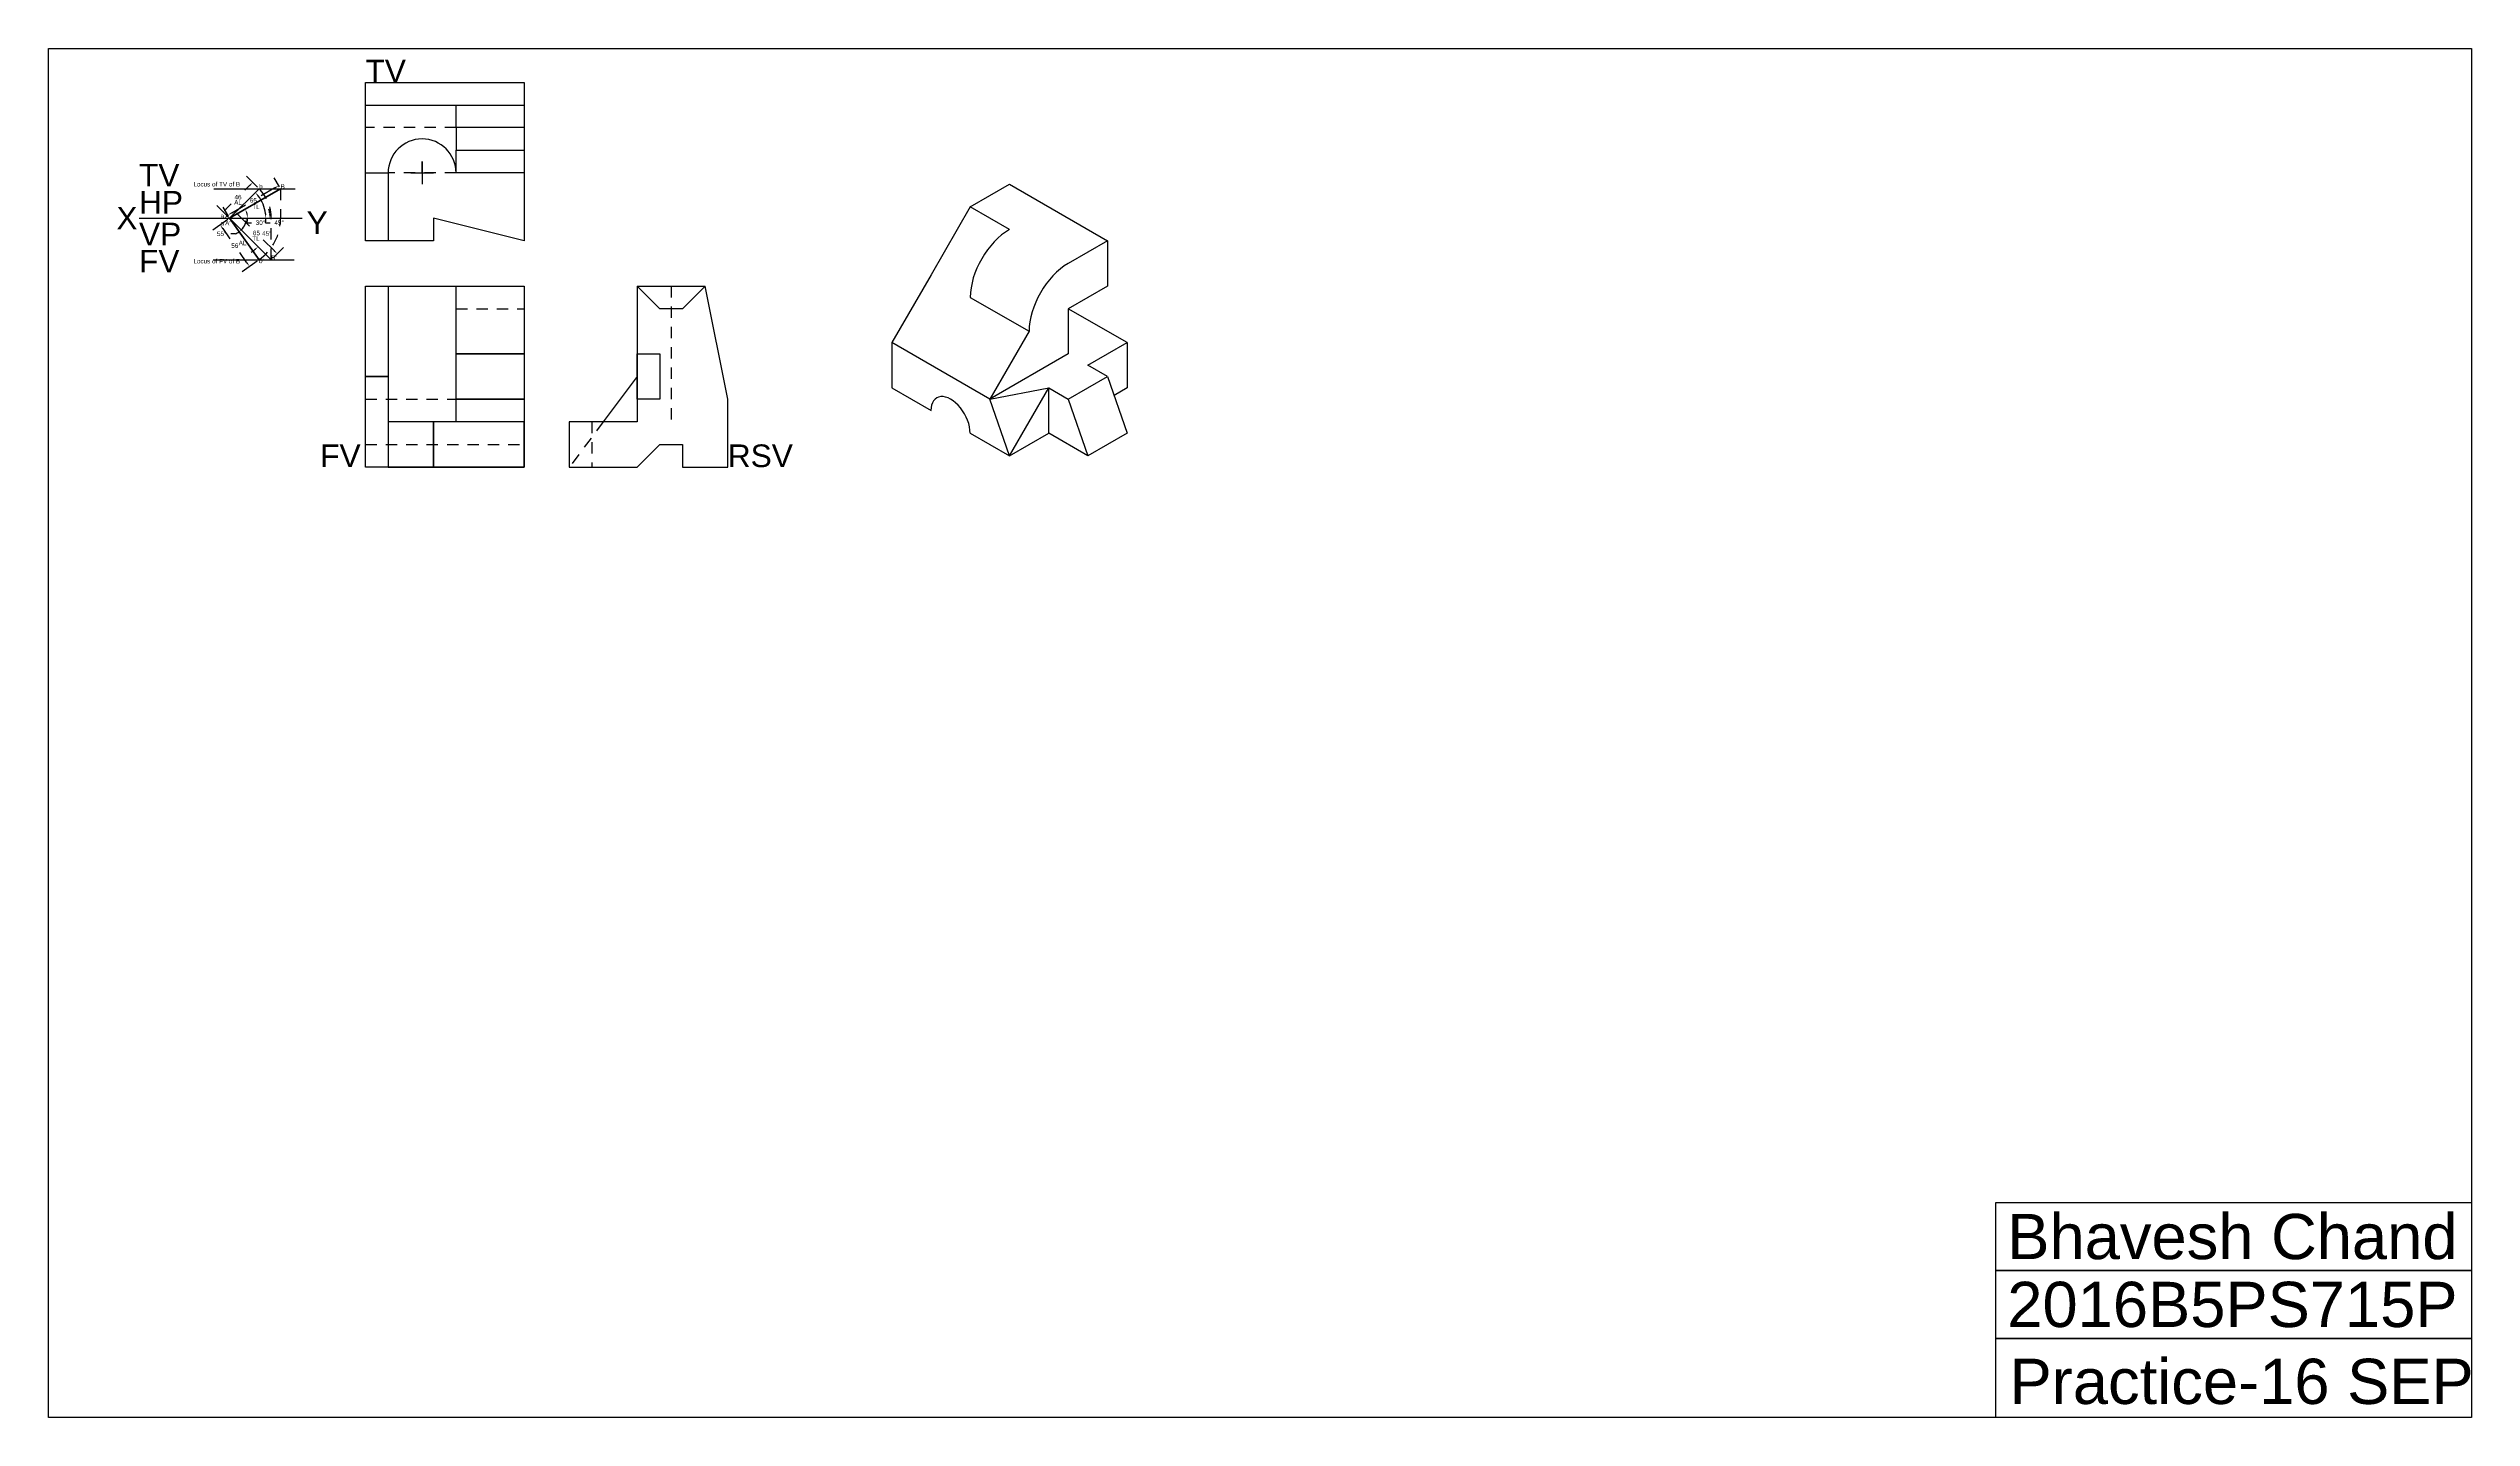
# Model space of a CAD drawing. Header units: inches. Extents: x -14 to 12.8, y -10.4 to 4.8.
import ezdxf

# ---------------------------------------------------------------- set-up
doc = ezdxf.new("R2010")
doc.units = ezdxf.units.IN
doc.header["$MEASUREMENT"] = 0
doc.header["$PDMODE"] = 3
doc.linetypes.add('CENTER', pattern=[2, 1.25, -0.25, 0.25, -0.25])
doc.linetypes.add('HIDDEN2', pattern=[0.1875, 0.125, -0.0625])
doc.layers.add('CENTER', color=5, linetype='CENTER')
doc.layers.add('HIDDEN', color=1, linetype='HIDDEN2')
doc.styles.get("Standard").update_dxf_attribs({"font": 'arial.ttf'})
doc.dimstyles.new('Copy of Standard', dxfattribs={"dimtxt": 0.05, "dimasz": 0.05, "dimexe": 0.1, "dimexo": 0.025, "dimgap": 0.05, "dimtad": 0, "dimtih": 1, "dimtoh": 1, "dimdec": 0, "dimlfac": 100, "dimzin": 0, "dimdsep": 46, "dimtxsty": 'Standard', "dimcen": 0.09, "dimclrd": 4, "dimclre": 4, "dimclrt": 4, "dimadec": 0, "dimazin": 0, "dimtfac": 1, "dimtdec": 0, "dimtofl": 0, "dimtmove": 0, "dimatfit": 3, "dimfxl": 1, "dimtfillclr": 4, "dimtolj": 1, "dimtzin": 0, "dimarcsym": 0})

# ---------------------------------------------------------------- blocks, each defined once
blk = doc.blocks.new('*D15')
at = {"color": 4, "lineweight": -2, "transparency": 16777216}
for p, q in [((-11.45, 3.222), (-11.507, 3.32)), ((-12.012, 2.897), (-12.07, 2.995)), ((-11.976, 2.934), (-11.824, 3.022)), ((-11.5, 3.209), (-11.652, 3.121))]:
    blk.add_line(p, q, dxfattribs=at)
at = {"color": 4, "transparency": 16777216}
for points in [[(-11.504, 3.216), (-11.496, 3.202), (-11.457, 3.234)], [(-11.98, 2.941), (-11.972, 2.927), (-12.02, 2.909)]]:
    blk.add_solid(points, dxfattribs=at)
at = {"layer": 'Defpoints', "color": 0, "transparency": 16777216}
for p in [(-11.457, 3.234), (-11.437, 3.2), (-12, 2.875)]:
    blk.add_point(p, dxfattribs=at)
at = {"color": 4, "transparency": 16777216, "insert": (-11.738, 3.071), "char_height": 0.05, "attachment_point": 5}
blk.add_mtext('\\A1;65', dxfattribs=at)
blk = doc.blocks.new('*D16')
at = {"color": 4, "lineweight": -2, "transparency": 16777216}
for p, q in [((-11.982, 2.893), (-11.863, 3.012)), ((-11.899, 2.906), (-11.78, 2.787)), ((-11.51, 2.517), (-11.629, 2.636)), ((-11.523, 2.433), (-11.404, 2.552))]:
    blk.add_line(p, q, dxfattribs=at)
at = {"color": 4, "transparency": 16777216}
for points in [[(-11.893, 2.912), (-11.905, 2.9), (-11.934, 2.941)], [(-11.504, 2.523), (-11.516, 2.511), (-11.474, 2.481)]]:
    blk.add_solid(points, dxfattribs=at)
at = {"layer": 'Defpoints', "color": 0, "transparency": 16777216}
for p in [(-12, 2.875), (-11.54, 2.415), (-11.474, 2.481)]:
    blk.add_point(p, dxfattribs=at)
at = {"color": 4, "transparency": 16777216, "insert": (-11.704, 2.711), "char_height": 0.05, "attachment_point": 5}
blk.add_mtext('\\A1;65', dxfattribs=at)
blk = doc.blocks.new('*D17')
at = {"color": 4, "lineweight": -2, "transparency": 16777216}
for p, q in [((-12.02, 2.861), (-12.187, 2.743)), ((-12.076, 2.76), (-11.996, 2.646)), ((-11.809, 2.382), (-11.889, 2.495)), ((-11.695, 2.401), (-11.862, 2.283))]:
    blk.add_line(p, q, dxfattribs=at)
at = {"color": 4, "transparency": 16777216}
for points in [[(-12.069, 2.765), (-12.083, 2.755), (-12.105, 2.801)], [(-11.802, 2.387), (-11.816, 2.377), (-11.78, 2.341)]]:
    blk.add_solid(points, dxfattribs=at)
at = {"layer": 'Defpoints', "color": 0, "transparency": 16777216}
for p in [(-12, 2.875), (-11.675, 2.415), (-11.78, 2.341)]:
    blk.add_point(p, dxfattribs=at)
at = {"color": 4, "transparency": 16777216, "insert": (-11.943, 2.571), "char_height": 0.05, "attachment_point": 5}
blk.add_mtext('\\A1;56', dxfattribs=at)
blk = doc.blocks.new('*D18')
at = {"color": 4, "lineweight": -2, "transparency": 16777216}
for p, q in [((-11.78, 3.234), (-11.832, 3.183)), ((-11.693, 3.218), (-11.815, 3.34)), ((-12.018, 2.893), (-12.14, 3.015)), ((-12.034, 2.98), (-11.983, 3.032))]:
    blk.add_line(p, q, dxfattribs=at)
at = {"color": 4, "transparency": 16777216}
for points in [[(-11.786, 3.24), (-11.774, 3.228), (-11.745, 3.27)], [(-12.04, 2.986), (-12.028, 2.974), (-12.07, 2.945)]]:
    blk.add_solid(points, dxfattribs=at)
at = {"layer": 'Defpoints', "color": 0, "transparency": 16777216}
for p in [(-11.745, 3.27), (-11.675, 3.2), (-12, 2.875)]:
    blk.add_point(p, dxfattribs=at)
at = {"color": 4, "transparency": 16777216, "insert": (-11.907, 3.107), "char_height": 0.05, "attachment_point": 5}
blk.add_mtext('\\A1;46', dxfattribs=at)
blk = doc.blocks.new('*D19')
at = {"color": 4, "lineweight": -2, "transparency": 16777216}
blk.add_line((-11.808, 2.825), (-11.758, 2.825), dxfattribs=at)
for start, end in [(14.4634, 15.5366), (345.5366, 0)]:
    blk.add_arc((-12, 2.875), 0.199, start, end, dxfattribs=at)
at = {"color": 4, "transparency": 16777216}
for points in [[(-11.816, 2.925), (-11.801, 2.931), (-11.828, 2.974)], [(-11.799, 2.926), (-11.816, 2.924), (-11.801, 2.875)]]:
    blk.add_solid(points, dxfattribs=at)
at = {"layer": 'Defpoints', "color": 0, "transparency": 16777216}
for p in [(-11.813, 2.943), (-11.437, 3.2), (-13, 2.875), (-12, 2.875), (-11.2, 2.875)]:
    blk.add_point(p, dxfattribs=at)
at = {"color": 4, "transparency": 16777216, "insert": (-11.659, 2.825), "char_height": 0.05, "attachment_point": 5}
blk.add_mtext('\\A1;30°', dxfattribs=at)
blk = doc.blocks.new('*D20')
at = {"color": 4, "lineweight": -2, "transparency": 16777216}
blk.add_line((-11.603, 2.825), (-11.553, 2.825), dxfattribs=at)
for start, end in [(7.1679, 37.8321), (352.8321, 0)]:
    blk.add_arc((-12, 2.875), 0.4, start, end, dxfattribs=at)
at = {"color": 4, "transparency": 16777216}
for points in [[(-11.69, 3.115), (-11.678, 3.126), (-11.717, 3.158)], [(-11.595, 2.925), (-11.612, 2.924), (-11.6, 2.875)]]:
    blk.add_solid(points, dxfattribs=at)
at = {"layer": 'Defpoints', "color": 0, "transparency": 16777216}
for p in [(-11.675, 3.2), (-11.654, 3.075), (-13, 2.875), (-12, 2.875), (-11.2, 2.875)]:
    blk.add_point(p, dxfattribs=at)
at = {"color": 4, "transparency": 16777216, "insert": (-11.453, 2.825), "char_height": 0.05, "attachment_point": 5}
blk.add_mtext('\\A1;45°', dxfattribs=at)
blk = doc.blocks.new('*D21')
at = {"color": 4, "lineweight": -2, "transparency": 16777216}
for start, end in [(6.4384, 12.8767), (302.1233, 308.5616)]:
    blk.add_arc((-12, 2.875), 0.445, start, end, dxfattribs=at)
at = {"color": 4, "transparency": 16777216}
for points in [[(-11.549, 2.925), (-11.566, 2.924), (-11.555, 2.875)], [(-11.728, 2.533), (-11.717, 2.521), (-11.685, 2.56)]]:
    blk.add_solid(points, dxfattribs=at)
at = {"layer": 'Defpoints', "color": 0, "transparency": 16777216}
for p in [(-13, 2.875), (-12, 2.875), (-11.2, 2.875), (-11.614, 2.652), (-11.54, 2.415)]:
    blk.add_point(p, dxfattribs=at)
at = {"color": 4, "transparency": 16777216, "insert": (-11.589, 2.705), "char_height": 0.05, "attachment_point": 5}
blk.add_mtext('\\A1;45°', dxfattribs=at)
blk = doc.blocks.new('*D22')
at = {"color": 4, "lineweight": -2, "transparency": 16777216}
blk.add_line((-11.938, 2.702), (-11.988, 2.702), dxfattribs=at)
for start, end in [(289.666, 305.2644), (320.8628, 344.4016)]:
    blk.add_arc((-12, 2.875), 0.184, start, end, dxfattribs=at)
at = {"color": 4, "transparency": 16777216}
for points in [[(-11.851, 2.753), (-11.863, 2.765), (-11.894, 2.725)], [(-11.831, 2.827), (-11.814, 2.824), (-11.816, 2.875)]]:
    blk.add_solid(points, dxfattribs=at)
at = {"layer": 'Defpoints', "color": 0, "transparency": 16777216}
for p in [(-13, 2.875), (-12, 2.875), (-11.825, 2.817), (-11.2, 2.875), (-11.675, 2.415)]:
    blk.add_point(p, dxfattribs=at)
at = {"color": 4, "transparency": 16777216, "insert": (-12.087, 2.702), "char_height": 0.05, "attachment_point": 5}
blk.add_mtext('\\A1;55°', dxfattribs=at)

msp = doc.modelspace()

# ---------------------------------------------------------------- linework, layer by layer
for p, q in [((-10.5, 2.625), (-10.5, 4.375)), ((-10.5, 4.375), (-8.75, 4.375)), ((-8.75, 4.375), (-8.75, 2.625)), ((-10.5, 4.125), (-9.5, 4.125)), ((-9.5, 3.875), (-9.5, 3.625)), ((-10.5, 3.375), (-10.25, 3.375)), ((-10.25, 3.375), (-10.25, 2.625)), ((-3.391, 3.25), (-2.309, 2.625)), ((-12.175, 3.2), (-11.277, 3.2)), ((-3.824, 3), (-4.257, 2.25)), ((-13, 2.875), (-11.2, 2.875)), ((-8.75, 2.625), (-9.75, 2.875)), ((-9.75, 2.875), (-9.75, 2.625)), ((-12.181, 2.415), (-11.286, 2.415)), ((-9.75, 2.625), (-10.5, 2.625)), ((-2.309, 2.625), (-2.742, 2.375)), ((-2.309, 2.625), (-2.309, 2.125)), ((-4.257, 2.25), (-4.69, 1.5)), ((-7.25, 1.875), (-7.5, 2.125)), ((-7.5, 2.125), (-7.5, 0.625)), ((-7.5, 2.125), (-6.75, 2.125)), ((-7, 1.875), (-7.25, 1.875)), ((-6.75, 2.125), (-7, 1.875)), ((-6.5, 0.875), (-6.75, 2.125)), ((-3.824, 2), (-3.175, 1.625)), ((-2.309, 2.125), (-2.742, 1.875)), ((-2.742, 1.875), (-2.742, 1.375)), ((-2.092, 1.5), (-2.742, 1.875)), ((-3.175, 1.625), (-3.608, 0.875)), ((-3.608, 0.875), (-4.69, 1.5)), ((-4.69, 1.5), (-4.69, 1)), ((-2.742, 1.375), (-3.608, 0.875)), ((-2.525, 1.25), (-2.092, 1.5)), ((-2.092, 1.5), (-2.092, 1)), ((-7.5, 1.125), (-7.875, 0.625)), ((-2.742, 0.875), (-2.309, 1.125)), ((-2.309, 1.125), (-2.525, 1.25)), ((-2.309, 1.125), (-2.092, 0.5)), ((-6.5, 0.125), (-6.5, 0.875)), ((-4.69, 1), (-4.257, 0.75)), ((-3.608, 0.875), (-2.958, 1)), ((-3.391, 0.25), (-3.608, 0.875)), ((-3.391, 0.25), (-2.958, 1)), ((-2.958, 0.5), (-2.958, 1)), ((-2.958, 1), (-2.742, 0.875)), ((-2.742, 0.875), (-2.525, 0.25)), ((-2.092, 1), (-2.236, 0.917)), ((-7.5, 0.625), (-8.25, 0.625)), ((-8.25, 0.625), (-8.25, 0.125)), ((-7.5, 0.125), (-7.25, 0.375)), ((-7.25, 0.375), (-7, 0.375)), ((-7, 0.375), (-7, 0.125)), ((-3.824, 0.5), (-3.391, 0.25)), ((-3.391, 0.25), (-2.958, 0.5)), ((-2.525, 0.25), (-2.958, 0.5)), ((-2.092, 0.5), (-2.525, 0.25)), ((-8.25, 0.125), (-7.5, 0.125)), ((-7, 0.125), (-6.5, 0.125))]:
    msp.add_line(p, q)
at = {"lineweight": 211}
for q in [(-11.437, 3.2), (-11.675, 3.2), (-11.54, 2.415), (-11.675, 2.415)]:
    msp.add_line((-12, 2.875), q, dxfattribs=at)
at = {"linetype": 'HIDDEN2'}
for p, q in [((-11.437, 3.2), (-11.437, 2.875)), ((-11.54, 2.415), (-11.54, 2.875))]:
    msp.add_line(p, q, dxfattribs=at)
for points in [[(-14, 4.75), (12.75, 4.75), (12.75, -10.375), (-14, -10.375)], [(-9.5, 4.125), (-8.75, 4.125), (-8.75, 3.875), (-9.5, 3.875)], [(-9.5, 4.125), (-8.75, 4.125), (-8.75, 3.875), (-9.5, 3.875)], [(-9.5, 3.625), (-8.75, 3.625), (-8.75, 3.375), (-9.5, 3.375)], [(-10.5, 2.125), (-8.75, 2.125), (-8.75, 0.125), (-10.5, 0.125)], [(-10.5, 2.125), (-10.25, 2.125), (-10.25, 1.125), (-10.5, 1.125)], [(-9.5, 2.125), (-8.75, 2.125), (-8.75, 1.375), (-9.5, 1.375)], [(-9.5, 1.375), (-8.75, 1.375), (-8.75, 0.875), (-9.5, 0.875)], [(-7.5, 1.375), (-7.25, 1.375), (-7.25, 0.875), (-7.5, 0.875)], [(-10.5, 1.125), (-10.25, 1.125), (-10.25, 0.125), (-10.5, 0.125)], [(-9.5, 0.875), (-8.75, 0.875), (-8.75, 0.625), (-9.5, 0.625)], [(-10.25, 0.125), (-9.75, 0.125), (-9.75, 0.625), (-10.25, 0.625)], [(-9.75, 0.125), (-8.75, 0.125), (-8.75, 0.625), (-9.75, 0.625)], [(12.75, -8.75), (7.5, -8.75), (7.5, -8), (12.75, -8)], [(12.75, -9.5), (7.5, -9.5), (7.5, -8.75), (12.75, -8.75)], [(12.75, -10.375), (7.5, -10.375), (7.5, -9.5), (12.75, -9.5)]]:
    msp.add_lwpolyline(points, close=True)
msp.add_lwpolyline([(-3.391, 2.75), (-3.824, 3), (-3.391, 3.25)])
msp.add_arc((-9.875, 3.375), 0.375, 0, 180)
for radius, start, end in [(0.46, 0, 45), (0.563, 305.2644, 0)]:
    msp.add_arc((-12, 2.875), radius, start, end, dxfattribs=at)
for centre, major_axis, start_param, end_param in [((-3.391, 2.25), (-0.306, -0.53), 3.926991, 5.497787), ((-2.742, 1.875), (-0.306, -0.53), 3.926991, 5.497787), ((-4.041, 0.625), (0.153, -0.265), 0.785398, 3.926991)]:
    msp.add_ellipse(centre, major_axis=major_axis, ratio=0.57735, start_param=start_param, end_param=end_param)
at = {"layer": 'CENTER'}
for p, q in [((-9.875, 3.375), (-9.875, 3.5)), ((-9.875, 3.5), (-9.875, 3.25)), ((-10, 3.375), (-9.75, 3.375))]:
    msp.add_line(p, q, dxfattribs=at)
at = {"layer": 'HIDDEN'}
for p, q in [((-9.5, 3.875), (-10.5, 3.875)), ((-9.5, 3.375), (-10.25, 3.375)), ((-9.5, 1.875), (-8.75, 1.875)), ((-7.125, 2.125), (-7.125, 0.625)), ((-10.5, 0.875), (-9.5, 0.875)), ((-7.875, 0.625), (-8.25, 0.125)), ((-8, 0.625), (-8, 0.125)), ((-10.5, 0.375), (-8.75, 0.375))]:
    msp.add_line(p, q, dxfattribs=at)

# ---------------------------------------------------------------- texts
for s, height, p in [('TV', 0.25, (-10.5, 4.375)), ('Locus of TV of B', 0.05, (-12.4, 3.225)), ('b', 0.05, (-11.674, 3.2)), ('B', 0.05, (-11.437, 3.2)), ('X', 0.25, (-13.25, 2.75)), ('AL', 0.05, (-11.95, 3.025)), ('TL', 0.05, (-11.75, 2.975)), ('Y', 0.25, (-11.15, 2.7)), ('a', 0.05, (-12.1, 2.875)), ("a'", 0.05, (-12.1, 2.795)), ('A', 0.05, (-12.05, 2.875)), ("A'", 0.05, (-12.05, 2.795)), ('Locus of FV of B', 0.05, (-12.4, 2.375)), ('AL', 0.05, (-11.9, 2.575)), ('TL', 0.05, (-11.75, 2.625)), ("b'", 0.05, (-11.675, 2.378)), ("B'", 0.05, (-11.541, 2.416)), ('FV', 0.25, (-11, 0.125)), ('RSV', 0.25, (-6.5, 0.125)), ('Bhavesh Chand', 0.5, (7.625, -8.625)), ('2016B5PS715P', 0.5, (7.625, -9.375)), ('Practice-16 SEP', 0.5, (7.65, -10.225))]:
    msp.add_text(s, height=height).set_placement(p)
at = {"linetype": 'HIDDEN2'}
for s, p in [('TV', (-13, 3.225)), ('HP', (-13, 2.925)), ('VP', (-13, 2.575)), ('FV', (-13, 2.275))]:
    msp.add_text(s, height=0.25, dxfattribs=at).set_placement(p)

# ---------------------------------------------------------------- dimensions: what is measured, and where the dimension line sits
for p2, distance, picture, middle in [((-11.675, 3.2), 0.099, '*D18', (-11.907, 3.107)), ((-11.437, 3.2), 0.039, '*D15', (-11.738, 3.071)), ((-11.54, 2.415), 0.093, '*D16', (-11.704, 2.711)), ((-11.675, 2.415), -0.129, '*D17', (-11.943, 2.571))]:
    dim = msp.add_aligned_dim(p1=(-12, 2.875), p2=p2, distance=distance, dimstyle='Copy of Standard')
    dim.commit()
    dim.dimension.update_dxf_attribs({"geometry": picture, "text_midpoint": middle})
for base, line1, picture, middle in [((-11.813, 2.943), ((-12, 2.875), (-11.437, 3.2)), '*D19', (-11.659, 2.825)), ((-11.654, 3.075), ((-12, 2.875), (-11.675, 3.2)), '*D20', (-11.453, 2.825)), ((-11.614, 2.652), ((-12, 2.875), (-11.54, 2.415)), '*D21', (-11.589, 2.705)), ((-11.825, 2.817), ((-12, 2.875), (-11.675, 2.415)), '*D22', (-12.087, 2.702))]:
    dim = msp.add_angular_dim_2l(base=base, line1=line1, line2=((-13, 2.875), (-11.2, 2.875)), dimstyle='Copy of Standard')
    dim.commit()
    dim.dimension.update_dxf_attribs({"geometry": picture, "text_midpoint": middle})

doc.saveas('drawing.dxf')
